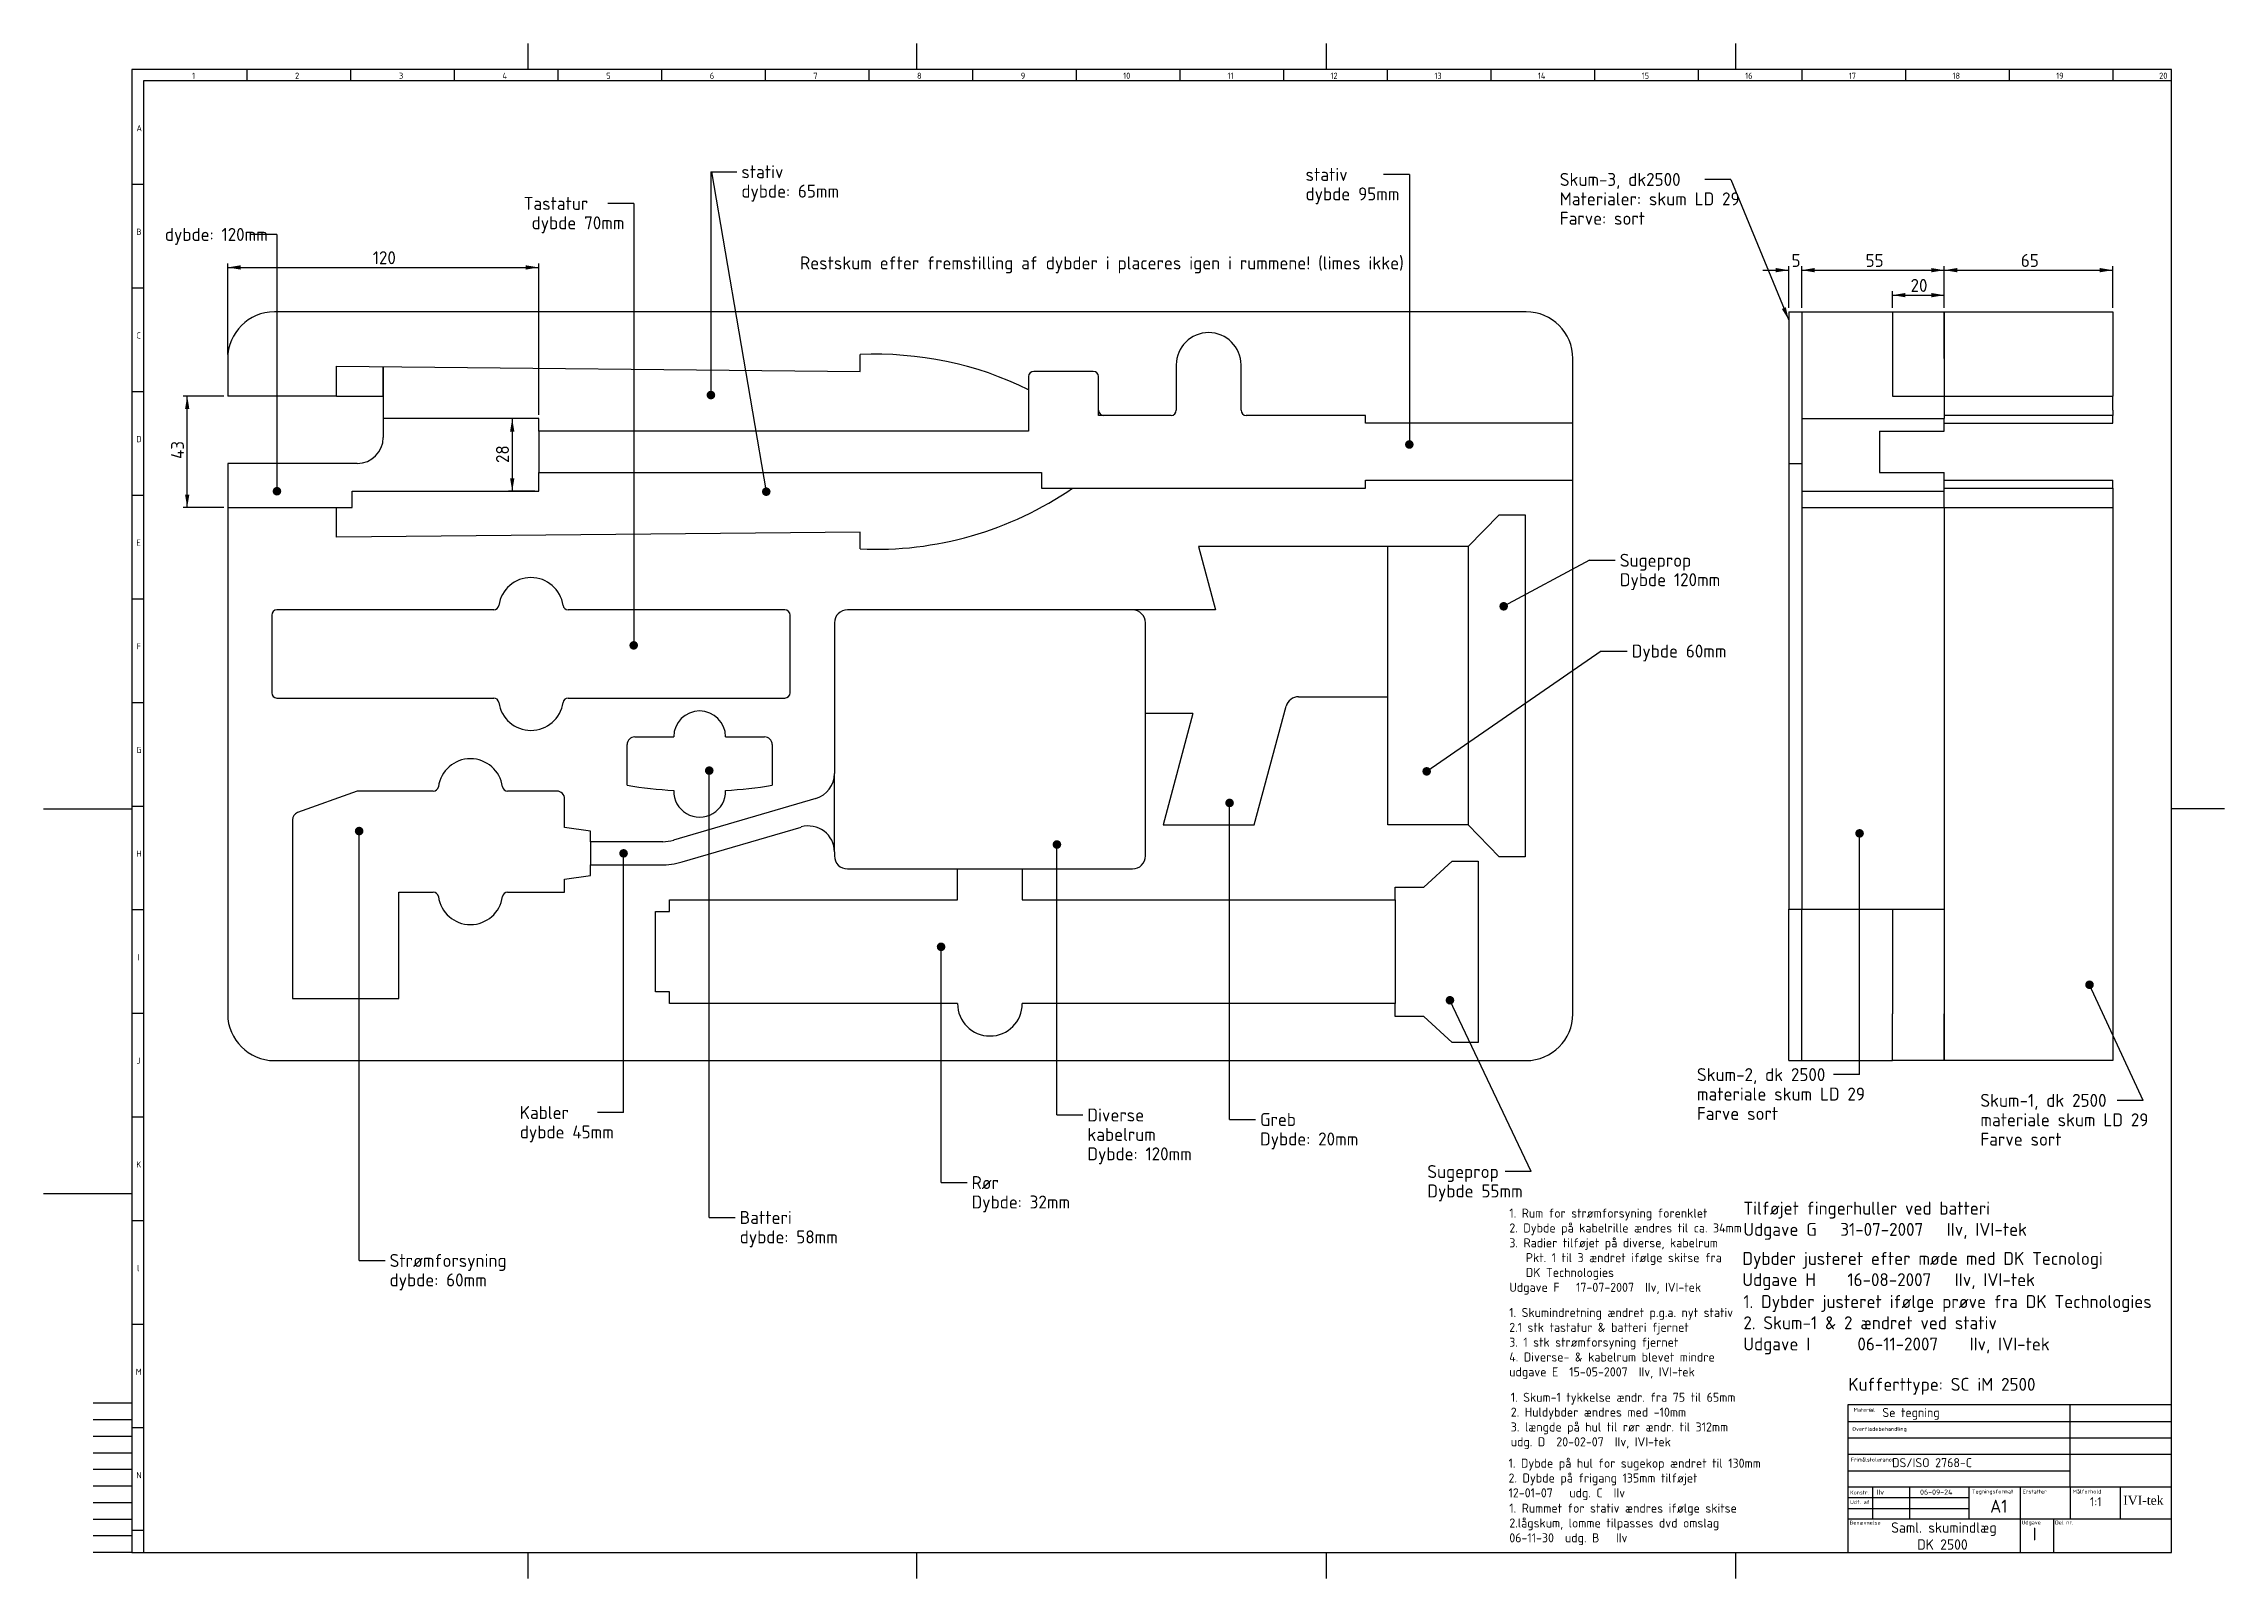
# Model space of a CAD drawing. Header units: inches. Extents: x 0 to 842, y 0 to 593.
import ezdxf
from ezdxf.enums import TextEntityAlignment as Align

# ---------------------------------------------------------------- set-up
doc = ezdxf.new("R2010")
doc.units = ezdxf.units.IN
for name, color, linetype in [('$DDT_AUDIT_GENERATED_(186)', 7, 'Continuous'), ('$DDT_AUDIT_GENERATED_(197)', 7, 'Continuous'), ('$DDT_AUDIT_GENERATED_(1D7)', 7, 'Continuous'), ('$DDT_AUDIT_GENERATED_(ED)', 7, 'Continuous'), ('Default', 7, 'Continuous'), ('DOGSV_0', 7, 'Continuous'), ('SKUM-3._DK2500--', 7, 'Continuous')]:
    doc.layers.add(name, color=color, linetype=linetype)
doc.styles.add('SEACAD_seans_ttfB', font='seans.ttf', dxfattribs={"height": 0.2})
doc.styles.add('SEACAD_seiso_ttf', font='seiso.ttf', dxfattribs={"height": 5})
doc.styles.add('SEACAD_seiso_ttfB', font='seiso.ttf', dxfattribs={"height": 0.2})
doc.styles.add('SEACAD_times_ttfBI', font='times.ttf', dxfattribs={"height": 0.2})
doc.dimstyles.new('ISO', dxfattribs={"dimtxt": 5, "dimasz": 5, "dimexe": 1.5, "dimexo": 1.5, "dimgap": 1.5, "dimtad": 1, "dimtxsty": 'SEACAD_seiso_ttf', "dimblk1": '_SE_FILLED', "dimblk2": '_SE_FILLED', "dimsah": 1, "dimcen": 0, "dimclrd": 7, "dimclre": 7, "dimclrt": 7, "dimadec": 1, "dimazin": 0, "dimtfac": 1, "dimtofl": 0, "dimtmove": 0, "dimatfit": 3, "dimfxl": 1, "dimtolj": 1, "dimarcsym": 0})

msp = doc.modelspace()

# ---------------------------------------------------------------- texts
at = {"layer": 'Default', "color": 7, "linetype": 'Continuous', "ltscale": 25.4}
for s, height, style, p in [('1', 2.4, 'SEACAD_seiso_ttfB', (57.454, 581.49)), ('2', 2.4, 'SEACAD_seiso_ttfB', (97.208, 581.49)), ('3', 2.4, 'SEACAD_seiso_ttfB', (137.318, 581.49)), ('4', 2.4, 'SEACAD_seiso_ttfB', (177.236, 581.49)), ('5', 2.4, 'SEACAD_seiso_ttfB', (217.29, 581.49)), ('6', 2.4, 'SEACAD_seiso_ttfB', (257.236, 581.49)), ('7', 2.4, 'SEACAD_seiso_ttfB', (297.181, 581.49)), ('8', 2.4, 'SEACAD_seiso_ttfB', (337.208, 581.49)), ('9', 2.4, 'SEACAD_seiso_ttfB', (377.236, 581.49)), ('10', 2.4, 'SEACAD_seiso_ttfB', (416.745, 581.49)), ('11', 2.4, 'SEACAD_seiso_ttfB', (456.963, 581.49)), ('12', 2.4, 'SEACAD_seiso_ttfB', (496.718, 581.49)), ('13', 2.4, 'SEACAD_seiso_ttfB', (536.827, 581.49)), ('14', 2.4, 'SEACAD_seiso_ttfB', (576.745, 581.49)), ('15', 2.4, 'SEACAD_seiso_ttfB', (616.799, 581.49)), ('16', 2.4, 'SEACAD_seiso_ttfB', (656.745, 581.49)), ('17', 2.4, 'SEACAD_seiso_ttfB', (696.69, 581.49)), ('18', 2.4, 'SEACAD_seiso_ttfB', (736.718, 581.49)), ('19', 2.4, 'SEACAD_seiso_ttfB', (776.745, 581.49)), ('20', 2.4, 'SEACAD_seiso_ttfB', (816.499, 581.49)), ('A', 2.4, 'SEACAD_seiso_ttfB', (36.027, 561.278)), ('B', 2.4, 'SEACAD_seiso_ttfB', (36, 521.278)), ('Restskum efter fremstilling af dybder i placeres igen i rummene! (limes ikke)', 5, 'SEACAD_seiso_ttfB', (292.056, 510.563)), ('C', 2.4, 'SEACAD_seiso_ttfB', (36.054, 481.278)), ('D', 2.4, 'SEACAD_seiso_ttfB', (35.972, 441.278)), ('E', 2.4, 'SEACAD_seiso_ttfB', (36.027, 401.278)), ('F', 2.4, 'SEACAD_seiso_ttfB', (36.054, 361.278)), ('G', 2.4, 'SEACAD_seiso_ttfB', (35.972, 321.278)), ('H', 2.4, 'SEACAD_seiso_ttfB', (35.945, 281.278)), ('I', 2.4, 'SEACAD_seiso_ttfB', (36.327, 241.278)), ('J', 2.4, 'SEACAD_seiso_ttfB', (36.081, 201.278)), ('K', 2.4, 'SEACAD_seiso_ttfB', (35.945, 161.278)), ('1. Rum for strømforsyning forenklet', 3.5, 'SEACAD_seiso_ttfB', (565.747, 143.06)), ('Tilføjet fingerhuller ved batteri', 5, 'SEACAD_seiso_ttfB', (656.059, 145.715)), ('2. Dybde på kabelrille ændres til ca. 34mm', 3.5, 'SEACAD_seiso_ttfB', (565.747, 137.333)), ('Udgave G   31-07-2007   IIv, IVI-tek', 5, 'SEACAD_seiso_ttfB', (656.059, 137.533)), ('3. Radier tilføjet på diverse, kabelrum', 3.5, 'SEACAD_seiso_ttfB', (565.747, 131.606)), ('Dybder justeret efter møde med DK Tecnologi', 5, 'SEACAD_seiso_ttfB', (655.679, 126.317)), ('l', 2.4, 'SEACAD_seiso_ttfB', (36.272, 121.278)), ('   Pkt. 1 til 3 ændret ifølge skitse fra ', 3.5, 'SEACAD_seiso_ttfB', (565.747, 125.879)), ('   DK Technologies', 3.5, 'SEACAD_seiso_ttfB', (565.747, 120.151)), ('Udgave H    16-08-2007   IIv, IVI-tek', 5, 'SEACAD_seiso_ttfB', (655.679, 118.135)), ('Udgave F   17-07-2007  IIv, IVI-tek', 3.5, 'SEACAD_seiso_ttfB', (565.747, 114.424)), ('1. Dybder justeret ifølge prøve fra DK Technologies', 5, 'SEACAD_seiso_ttfB', (656.052, 109.669)), ('1. Skumindretning ændret p.g.a. nyt stativ', 3.5, 'SEACAD_seiso_ttfB', (565.7, 104.7)), ('2. Skum-1 & 2 ændret ved stativ', 5, 'SEACAD_seiso_ttfB', (656.052, 101.487)), ('2.1 stk tastatur & batteri fjernet', 3.5, 'SEACAD_seiso_ttfB', (565.7, 98.973)), ('3. 1 stk strømforsyning fjernet', 3.5, 'SEACAD_seiso_ttfB', (565.7, 93.246)), ('Udgave I      06-11-2007    IIv, IVI-tek', 5, 'SEACAD_seiso_ttfB', (656.052, 93.305)), ('4. Diverse- & kabelrum blevet mindre', 3.5, 'SEACAD_seiso_ttfB', (565.7, 87.518)), ('M', 2.4, 'SEACAD_seiso_ttfB', (35.781, 81.278)), ('udgave E  15-05-2007  IIv, IVI-tek ', 3.5, 'SEACAD_seiso_ttfB', (565.7, 81.791)), ('Kufferttype: SC iM 2500', 5, 'SEACAD_seiso_ttfB', (696.541, 77.725)), ('1. Skum-1 tykkelse ændr. fra 75 til 65mm', 3.5, 'SEACAD_seiso_ttfB', (566.302, 71.976)), ('2. Huldybder ændres med -10mm', 3.5, 'SEACAD_seiso_ttfB', (566.302, 66.249)), ('3. længde på hul til rør ændr. til 312mm', 3.5, 'SEACAD_seiso_ttfB', (566.302, 60.521)), ('Material', 1.5, 'SEACAD_seiso_ttfB', (698.599, 66.137)), ('e', 1.5, 'SEACAD_seans_ttfB', (704.565, 66.137)), ('Se tegning', 3.5, 'SEACAD_seiso_ttfB', (709.678, 66.099)), ('udg. D  20-02-07  IIv, IVI-tek', 3.5, 'SEACAD_seiso_ttfB', (566.302, 54.794)), ('Overfladebehandling', 1.5, 'SEACAD_seiso_ttfB', (698.069, 58.765)), ('1. Dybde på hul for sugekop ændret til 130mm', 3.5, 'SEACAD_seiso_ttfB', (565.442, 46.547)), ('Frimålstolerance', 1.5, 'SEACAD_seiso_ttfB', (697.591, 46.925)), ('DS/ISO 2768-C', 3.5, 'SEACAD_seiso_ttfB', (713.421, 46.741)), ('N', 2.4, 'SEACAD_seiso_ttfB', (35.972, 41.371)), ('12-01-07   udg. C  IIv', 3.5, 'SEACAD_seiso_ttfB', (565.442, 35.093)), ('2. Dybde på frigang 135mm tilføjet', 3.5, 'SEACAD_seiso_ttfB', (565.442, 40.82)), ('Konstr.', 1.5, 'SEACAD_seiso_ttfB', (697.212, 34.231)), ('IIv', 2, 'SEACAD_seiso_ttfB', (707.404, 34.633)), ('06-09-24', 2, 'SEACAD_seiso_ttfB', (724.213, 34.633)), ('Tegningsformat', 1.5, 'SEACAD_seiso_ttfB', (744.3, 34.588)), ('Erstatter', 1.5, 'SEACAD_seiso_ttfB', (763.855, 34.588)), ('Målforhold', 1.5, 'SEACAD_seiso_ttfB', (783.125, 34.588)), ('1. Rummet for stativ ændres ifølge skitse', 3.5, 'SEACAD_seiso_ttfB', (565.738, 29.188)), ('Udf. af', 1.5, 'SEACAD_seiso_ttfB', (697.212, 30.52)), ('A1', 5, 'SEACAD_seiso_ttfB', (751.264, 30.708)), ('1:1', 3.5, 'SEACAD_seiso_ttfB', (789.81, 31.67)), ('IVI-tek', 3.5, 'SEACAD_times_ttfBI', (802.619, 32.241)), ('2.lågskum, lomme tilpasses dvd omslag', 3.5, 'SEACAD_seiso_ttfB', (565.738, 23.461)), ('06-11-30  udg. B   IIv', 3.5, 'SEACAD_seiso_ttfB', (565.738, 17.734)), ('Benævnelse', 1.5, 'SEACAD_seiso_ttfB', (697.049, 22.598)), ('Saml. skumindlæg', 4, 'SEACAD_seiso_ttfB', (713.061, 21.946)), ('Udgave', 1.5, 'SEACAD_seiso_ttfB', (763.419, 22.67)), ('I', 5, 'SEACAD_seiso_ttfB', (767.633, 19.973)), ('Del nr.', 1.5, 'SEACAD_seiso_ttfB', (776.297, 22.646)), (' DK 2500', 4, 'SEACAD_seiso_ttfB', (720.697, 15.401))]:
    msp.add_text(s, height=height, dxfattribs=dict(at, style=style)).set_placement(p, align=Align.TOP_LEFT)

# ---------------------------------------------------------------- blocks, each defined once
blk = doc.blocks.new('SEANNOT_GROUP')
at = {"layer": 'Default', "linetype": 'Continuous', "ltscale": 25.4}
h = blk.add_hatch(color=7, dxfattribs=at)
edge = h.paths.add_edge_path()
edge.add_ellipse((789.61, 229.45), major_axis=(1.67, 0), ratio=1, start_angle=0, end_angle=360)
at = {"layer": 'Default', "color": 7, "linetype": 'Continuous', "ltscale": 25.4}
blk.add_line((810.26, 184.83), (800.26, 184.83), dxfattribs=at)
blk.add_lwpolyline([(810.26, 184.83), (789.61, 229.45)], dxfattribs=at)
at = {"layer": 'Default', "color": 7, "linetype": 'Continuous', "ltscale": 25.4, "style": 'SEACAD_seiso_ttfB'}
for s, p in [('Skum-1, dk 2500', (747.49, 187.33)), ('materiale skum LD 29', (747.49, 179.83)), ('Farve sort', (747.49, 172.33))]:
    blk.add_text(s, height=5, dxfattribs=at).set_placement(p, align=Align.TOP_LEFT)
blk = doc.blocks.new('SEANNOT_GROUP1')
at = {"layer": 'Default', "linetype": 'Continuous', "ltscale": 25.4}
h = blk.add_hatch(color=7, dxfattribs=at)
edge = h.paths.add_edge_path()
edge.add_ellipse((700.89, 287.89), major_axis=(1.67, 0), ratio=1, start_angle=0, end_angle=360)
at = {"layer": 'Default', "color": 7, "linetype": 'Continuous', "ltscale": 25.4}
blk.add_line((700.89, 194.78), (690.89, 194.78), dxfattribs=at)
blk.add_lwpolyline([(700.89, 194.78), (700.89, 287.89)], dxfattribs=at)
at = {"layer": 'Default', "color": 7, "linetype": 'Continuous', "ltscale": 25.4, "style": 'SEACAD_seiso_ttfB'}
for s, p in [('Skum-2, dk 2500', (638.12, 197.28)), ('materiale skum LD 29', (638.12, 189.78)), ('Farve sort', (638.12, 182.28))]:
    blk.add_text(s, height=5, dxfattribs=at).set_placement(p, align=Align.TOP_LEFT)
blk = doc.blocks.new('SEANNOT_GROUP2')
at = {"layer": 'Default', "linetype": 'Continuous', "ltscale": 25.4}
h = blk.add_hatch(color=7, dxfattribs=at)
edge = h.paths.add_edge_path()
edge.add_ellipse((527.17, 437.98), major_axis=(1.67, 0), ratio=1, start_angle=0, end_angle=360)
at = {"layer": 'Default', "color": 7, "linetype": 'Continuous', "ltscale": 25.4}
blk.add_line((527.17, 542.21), (517.17, 542.21), dxfattribs=at)
blk.add_lwpolyline([(527.17, 542.21), (527.17, 437.98)], dxfattribs=at)
at = {"layer": 'Default', "color": 7, "linetype": 'Continuous', "ltscale": 25.4, "style": 'SEACAD_seiso_ttfB'}
for s, p in [('stativ', (487.12, 544.71)), ('dybde 95mm', (487.12, 537.21))]:
    blk.add_text(s, height=5, dxfattribs=at).set_placement(p, align=Align.TOP_LEFT)
blk = doc.blocks.new('SEANNOT_GROUP3')
at = {"layer": 'Default', "linetype": 'Continuous', "ltscale": 25.4}
h = blk.add_hatch(color=7, dxfattribs=at)
edge = h.paths.add_edge_path()
edge.add_ellipse((227.88, 360.45), major_axis=(1.67, 0), ratio=1, start_angle=0, end_angle=360)
at = {"layer": 'Default', "color": 7, "linetype": 'Continuous', "ltscale": 25.4}
blk.add_line((227.88, 531.04), (217.88, 531.04), dxfattribs=at)
blk.add_lwpolyline([(227.88, 531.04), (227.88, 360.45)], dxfattribs=at)
at = {"layer": 'Default', "color": 7, "linetype": 'Continuous', "ltscale": 25.4, "style": 'SEACAD_seiso_ttfB'}
for s, p in [('Tastatur', (185.45, 533.54)), (' dybde 70mm', (185.45, 526.04))]:
    blk.add_text(s, height=5, dxfattribs=at).set_placement(p, align=Align.TOP_LEFT)
blk = doc.blocks.new('SEANNOT_GROUP4')
at = {"layer": 'Default', "linetype": 'Continuous', "ltscale": 25.4}
h = blk.add_hatch(color=7, dxfattribs=at)
edge = h.paths.add_edge_path()
edge.add_ellipse((257.03, 312.11), major_axis=(1.67, 0), ratio=1, start_angle=0, end_angle=360)
at = {"layer": 'Default', "color": 7, "linetype": 'Continuous', "ltscale": 25.4}
blk.add_line((257.03, 139.63), (267.03, 139.63), dxfattribs=at)
blk.add_lwpolyline([(257.03, 139.63), (257.03, 312.11)], dxfattribs=at)
at = {"layer": 'Default', "color": 7, "linetype": 'Continuous', "ltscale": 25.4, "style": 'SEACAD_seiso_ttfB'}
for s, p in [('dybde: 58mm', (268.78, 134.63)), ('Batteri ', (268.78, 142.13))]:
    blk.add_text(s, height=5, dxfattribs=at).set_placement(p, align=Align.TOP_LEFT)
blk = doc.blocks.new('SEANNOT_GROUP5')
at = {"layer": 'Default', "linetype": 'Continuous', "ltscale": 25.4}
h = blk.add_hatch(color=7, dxfattribs=at)
edge = h.paths.add_edge_path()
edge.add_ellipse((121.94, 288.77), major_axis=(1.67, 0), ratio=1, start_angle=0, end_angle=360)
at = {"layer": 'Default', "color": 7, "linetype": 'Continuous', "ltscale": 25.4}
blk.add_line((121.94, 123.03), (131.94, 123.03), dxfattribs=at)
blk.add_lwpolyline([(121.94, 123.03), (121.94, 288.77)], dxfattribs=at)
at = {"layer": 'Default', "color": 7, "linetype": 'Continuous', "ltscale": 25.4, "style": 'SEACAD_seiso_ttfB'}
for s, p in [('Strømforsyning', (133.69, 125.53)), ('dybde: 60mm', (133.69, 118.03))]:
    blk.add_text(s, height=5, dxfattribs=at).set_placement(p, align=Align.TOP_LEFT)
blk = doc.blocks.new('SEANNOT_GROUP6')
at = {"layer": 'Default', "linetype": 'Continuous', "ltscale": 25.4}
h = blk.add_hatch(color=7, dxfattribs=at)
edge = h.paths.add_edge_path()
edge.add_ellipse((346.49, 244.1), major_axis=(1.67, 0), ratio=1, start_angle=0, end_angle=360)
at = {"layer": 'Default', "color": 7, "linetype": 'Continuous', "ltscale": 25.4}
blk.add_line((346.49, 153.1), (356.49, 153.1), dxfattribs=at)
blk.add_lwpolyline([(346.49, 153.1), (346.49, 244.1)], dxfattribs=at)
at = {"layer": 'Default', "color": 7, "linetype": 'Continuous', "ltscale": 25.4, "style": 'SEACAD_seiso_ttfB'}
for s, p in [('Rør', (358.24, 155.6)), ('Dybde: 32mm', (358.24, 148.1))]:
    blk.add_text(s, height=5, dxfattribs=at).set_placement(p, align=Align.TOP_LEFT)
blk = doc.blocks.new('SEANNOT_GROUP7')
at = {"layer": 'Default', "linetype": 'Continuous', "ltscale": 25.4}
h = blk.add_hatch(color=7, dxfattribs=at)
edge = h.paths.add_edge_path()
edge.add_ellipse((391.18, 283.58), major_axis=(1.67, 0), ratio=1, start_angle=0, end_angle=360)
at = {"layer": 'Default', "color": 7, "linetype": 'Continuous', "ltscale": 25.4}
blk.add_line((391.18, 179.19), (401.18, 179.19), dxfattribs=at)
blk.add_lwpolyline([(391.18, 179.19), (391.18, 283.58)], dxfattribs=at)
at = {"layer": 'Default', "color": 7, "linetype": 'Continuous', "ltscale": 25.4, "style": 'SEACAD_seiso_ttfB'}
for s, p in [('Diverse', (402.93, 181.69)), ('kabelrum', (402.93, 174.19)), ('Dybde: 120mm', (402.93, 166.69))]:
    blk.add_text(s, height=5, dxfattribs=at).set_placement(p, align=Align.TOP_LEFT)
blk = doc.blocks.new('SEANNOT_GROUP8')
at = {"layer": 'Default', "linetype": 'Continuous', "ltscale": 25.4}
h = blk.add_hatch(color=7, dxfattribs=at)
edge = h.paths.add_edge_path()
edge.add_ellipse((457.8, 299.63), major_axis=(1.67, 0), ratio=1, start_angle=0, end_angle=360)
at = {"layer": 'Default', "color": 7, "linetype": 'Continuous', "ltscale": 25.4}
blk.add_line((457.8, 177.44), (467.8, 177.44), dxfattribs=at)
blk.add_lwpolyline([(457.8, 177.44), (457.8, 299.63)], dxfattribs=at)
at = {"layer": 'Default', "color": 7, "linetype": 'Continuous', "ltscale": 25.4, "style": 'SEACAD_seiso_ttfB'}
for s, p in [('Greb', (469.55, 179.94)), ('Dybde: 20mm', (469.55, 172.44))]:
    blk.add_text(s, height=5, dxfattribs=at).set_placement(p, align=Align.TOP_LEFT)
blk = doc.blocks.new('SEANNOT_GROUP9')
at = {"layer": 'Default', "linetype": 'Continuous', "ltscale": 25.4}
h = blk.add_hatch(color=7, dxfattribs=at)
edge = h.paths.add_edge_path()
edge.add_ellipse((542.84, 223.47), major_axis=(1.67, 0), ratio=1, start_angle=0, end_angle=360)
at = {"layer": 'Default', "color": 7, "linetype": 'Continuous', "ltscale": 25.4}
blk.add_line((574.14, 157.36), (564.14, 157.36), dxfattribs=at)
blk.add_lwpolyline([(574.14, 157.36), (542.84, 223.47)], dxfattribs=at)
at = {"layer": 'Default', "color": 7, "linetype": 'Continuous', "ltscale": 25.4, "style": 'SEACAD_seiso_ttfB'}
for s, p in [('Sugeprop', (534.1, 159.86)), ('Dybde 55mm', (534.1, 152.36))]:
    blk.add_text(s, height=5, dxfattribs=at).set_placement(p, align=Align.TOP_LEFT)
blk = doc.blocks.new('SEANNOT_GROUP10')
at = {"layer": 'Default', "linetype": 'Continuous', "ltscale": 25.4}
h = blk.add_hatch(color=7, dxfattribs=at)
edge = h.paths.add_edge_path()
edge.add_ellipse((563.56, 375.53), major_axis=(1.67, 0), ratio=1, start_angle=0, end_angle=360)
at = {"layer": 'Default', "color": 7, "linetype": 'Continuous', "ltscale": 25.4}
blk.add_line((596.63, 393.29), (606.63, 393.29), dxfattribs=at)
blk.add_lwpolyline([(596.63, 393.29), (563.56, 375.53)], dxfattribs=at)
at = {"layer": 'Default', "color": 7, "linetype": 'Continuous', "ltscale": 25.4, "style": 'SEACAD_seiso_ttfB'}
for s, p in [('Sugeprop', (608.38, 395.79)), ('Dybde 120mm', (608.38, 388.29))]:
    blk.add_text(s, height=5, dxfattribs=at).set_placement(p, align=Align.TOP_LEFT)
blk = doc.blocks.new('SEANNOT_GROUP11')
at = {"layer": 'Default', "linetype": 'Continuous', "ltscale": 25.4}
h = blk.add_hatch(color=7, dxfattribs=at)
edge = h.paths.add_edge_path()
edge.add_ellipse((533.85, 311.82), major_axis=(1.67, 0), ratio=1, start_angle=0, end_angle=360)
at = {"layer": 'Default', "color": 7, "linetype": 'Continuous', "ltscale": 25.4}
blk.add_line((601.23, 358.25), (611.23, 358.25), dxfattribs=at)
blk.add_lwpolyline([(601.23, 358.25), (533.85, 311.82)], dxfattribs=at)
at = {"layer": 'Default', "color": 7, "linetype": 'Continuous', "ltscale": 25.4, "style": 'SEACAD_seiso_ttfB'}
blk.add_text('Dybde 60mm', height=5, dxfattribs=at).set_placement((612.98, 360.75), align=Align.TOP_LEFT)
blk = doc.blocks.new('SEANNOT_GROUP12')
at = {"layer": 'Default', "linetype": 'Continuous', "ltscale": 25.4}
h = blk.add_hatch(color=7, dxfattribs=at)
edge = h.paths.add_edge_path()
edge.add_ellipse((257.67, 457.05), major_axis=(1.67, 0), ratio=1, start_angle=0, end_angle=360)
at = {"layer": 'Default', "color": 7, "linetype": 'Continuous', "ltscale": 25.4}
blk.add_line((257.67, 543.26), (267.67, 543.26), dxfattribs=at)
blk.add_lwpolyline([(257.67, 543.26), (257.67, 457.05)], dxfattribs=at)
at = {"layer": 'Default', "color": 7, "linetype": 'Continuous', "ltscale": 25.4, "style": 'SEACAD_seiso_ttfB'}
for s, p in [('stativ', (269.42, 545.76)), ('dybde: 65mm', (269.42, 538.26))]:
    blk.add_text(s, height=5, dxfattribs=at).set_placement(p, align=Align.TOP_LEFT)
blk = doc.blocks.new('SEANNOT_GROUP13')
at = {"layer": 'Default', "linetype": 'Continuous', "ltscale": 25.4}
h = blk.add_hatch(color=7, dxfattribs=at)
edge = h.paths.add_edge_path()
edge.add_ellipse((279.03, 419.77), major_axis=(1.67, 0), ratio=1, start_angle=0, end_angle=360)
at = {"layer": 'Default', "color": 7, "linetype": 'Continuous', "ltscale": 25.4}
blk.add_lwpolyline([(257.93, 543.26), (279.03, 419.77)], dxfattribs=at)
blk = doc.blocks.new('SEANNOT_GROUP14')
at = {"layer": 'Default', "linetype": 'Continuous', "ltscale": 25.4}
h = blk.add_hatch(color=7, dxfattribs=at)
edge = h.paths.add_edge_path()
edge.add_ellipse((223.97, 280.17), major_axis=(1.67, 0), ratio=1, start_angle=0, end_angle=360)
at = {"layer": 'Default', "color": 7, "linetype": 'Continuous', "ltscale": 25.4}
blk.add_line((223.97, 180.14), (213.97, 180.14), dxfattribs=at)
blk.add_lwpolyline([(223.97, 180.14), (223.97, 280.17)], dxfattribs=at)
at = {"layer": 'Default', "color": 7, "linetype": 'Continuous', "ltscale": 25.4, "style": 'SEACAD_seiso_ttfB'}
for s, p in [('Kabler', (183.92, 182.64)), ('dybde 45mm', (183.92, 175.14))]:
    blk.add_text(s, height=5, dxfattribs=at).set_placement(p, align=Align.TOP_LEFT)
blk = doc.blocks.new('SEANNOT_GROUP15')
at = {"layer": 'Default', "linetype": 'Continuous', "ltscale": 25.4}
blk.add_hatch(color=7, dxfattribs=at).paths.add_polyline_path([(670.89, 490.3), (673.57, 486), (672.43, 490.94)])
at = {"layer": 'Default', "color": 7, "linetype": 'Continuous', "ltscale": 25.4}
blk.add_line((651.15, 540.28), (641.15, 540.28), dxfattribs=at)
blk.add_lwpolyline([(651.15, 540.28), (673.57, 486)], dxfattribs=at)
at = {"layer": 'Default', "color": 7, "linetype": 'Continuous', "lineweight": 20, "ltscale": 25.4, "const_width": 0.00025}
blk.add_lwpolyline([(670.89, 490.3), (673.57, 486), (672.43, 490.94), (670.89, 490.3)], close=True, dxfattribs=at)
at = {"layer": 'Default', "color": 7, "linetype": 'Continuous', "ltscale": 25.4, "style": 'SEACAD_seiso_ttfB'}
for s, p in [('Skum-3, dk2500', (585.2, 542.78)), ('Materialer: skum LD 29', (585.2, 535.28)), ('Farve: sort', (585.2, 527.78))]:
    blk.add_text(s, height=5, dxfattribs=at).set_placement(p, align=Align.TOP_LEFT)
blk = doc.blocks.new('SEANNOT_GROUP16')
at = {"layer": 'Default', "linetype": 'Continuous', "ltscale": 25.4}
h = blk.add_hatch(color=7, dxfattribs=at)
edge = h.paths.add_edge_path()
edge.add_ellipse((90.23, 419.95), major_axis=(1.67, 0), ratio=1, start_angle=0, end_angle=360)
at = {"layer": 'Default', "color": 7, "linetype": 'Continuous', "ltscale": 25.4}
blk.add_line((90.23, 519.05), (80.23, 519.05), dxfattribs=at)
blk.add_lwpolyline([(90.23, 519.05), (90.23, 419.95)], dxfattribs=at)
at = {"layer": 'Default', "color": 7, "linetype": 'Continuous', "ltscale": 25.4, "style": 'SEACAD_seiso_ttfB'}
blk.add_text('dybde: 120mm', height=5, dxfattribs=at).set_placement((47, 521.55), align=Align.TOP_LEFT)
blk = doc.blocks.new('SE')
at = {"layer": '$DDT_AUDIT_GENERATED_(186)', "color": 7, "linetype": 'Continuous', "ltscale": 25.4}
for p, q in [((131.23, 468), (131.23, 447.95)), ((380.23, 459.14), (380.23, 443.18)), ((191.23, 447.95), (131.23, 447.95)), ((191.23, 443.18), (191.23, 447.95)), ((407.23, 449.18), (407.23, 451.18)), ((409.23, 449.18), (407.23, 449.18)), ((590.23, 424.18), (590.23, 446.18)), ((191.23, 443.18), (191.23, 427.18)), ((380.23, 443.18), (191.23, 443.18)), ((191.23, 419.95), (191.23, 427.18)), ((191.23, 427.18), (385.23, 427.18)), ((385.23, 427.18), (385.23, 421.18)), ((385.23, 421.18), (397.23, 421.18)), ((113.23, 413.68), (119.23, 413.68)), ((119.23, 413.68), (119.23, 419.95)), ((119.23, 419.95), (191.23, 419.95))]:
    blk.add_line(p, q, dxfattribs=at)
at = {"layer": '$DDT_AUDIT_GENERATED_(197)', "color": 7, "linetype": 'Continuous', "ltscale": 25.4}
for p, q in [((131.23, 456.68), (131.23, 468)), ((113.23, 456.68), (131.23, 456.68))]:
    blk.add_line(p, q, dxfattribs=at)
at = {"layer": '$DDT_AUDIT_GENERATED_(ED)', "color": 7, "linetype": 'Continuous', "ltscale": 25.4}
for p, q in [((572.23, 489.18), (89.23, 489.18)), ((315.23, 466.18), (315.23, 472.68)), ((71.23, 471.18), (71.23, 456.68)), ((113.23, 456.68), (113.23, 468.18)), ((113.23, 468.18), (315.23, 466.18)), ((380.23, 464.18), (380.23, 459.14)), ((405.23, 466.18), (382.23, 466.18)), ((407.23, 451.18), (407.23, 464.18)), ((437.23, 468.68), (437.23, 451.18)), ((462.23, 451.18), (462.23, 468.68)), ((590.23, 446.18), (590.23, 471.18)), ((113.23, 456.68), (71.23, 456.68)), ((435.23, 449.18), (409.23, 449.18)), ((510.23, 449.18), (464.23, 449.18)), ((510.23, 446.18), (510.23, 449.18)), ((590.23, 446.18), (510.23, 446.18)), ((397.23, 421.18), (510.23, 421.18)), ((510.23, 421.18), (510.23, 424.18)), ((510.23, 424.18), (590.23, 424.18)), ((590.23, 218.18), (590.23, 424.18)), ((71.23, 413.68), (71.23, 218.18)), ((71.23, 413.68), (113.23, 413.68)), ((113.23, 402.18), (113.23, 413.68)), ((315.23, 404.18), (113.23, 402.18)), ((315.23, 397.68), (315.23, 404.18)), ((549.85, 398.63), (561.85, 410.88)), ((561.85, 410.88), (571.85, 410.88)), ((571.85, 410.88), (571.85, 278.88)), ((549.85, 398.63), (445.85, 398.63)), ((445.85, 398.63), (452.41, 374.13)), ((518.85, 340.63), (518.85, 398.63)), ((549.85, 398.63), (549.85, 291.13)), ((88.23, 372.13), (88.23, 342.13)), ((173.87, 374.13), (90.23, 374.13)), ((286.23, 374.13), (202.59, 374.13)), ((288.23, 342.13), (288.23, 372.13)), ((452.41, 374.13), (310.33, 374.13)), ((305.33, 369.13), (305.33, 310.97)), ((425.33, 334.13), (425.33, 369.13)), ((90.23, 340.13), (173.87, 340.13)), ((202.59, 340.13), (286.23, 340.13)), ((467.32, 291.13), (479.59, 336.93)), ((484.42, 340.63), (518.85, 340.63)), ((518.85, 291.13), (518.85, 340.63)), ((443.65, 334.13), (425.33, 334.13)), ((425.33, 279.18), (425.33, 334.13)), ((443.65, 334.13), (432.12, 291.13)), ((225.33, 306.43), (225.33, 322.13)), ((228.33, 325.13), (243.33, 325.13)), ((263.33, 325.13), (278.33, 325.13)), ((281.33, 322.13), (281.33, 306.43)), ((121.23, 304.18), (98.22, 295.89)), ((150.52, 304.18), (121.23, 304.18)), ((198.23, 304.18), (179.24, 304.18)), ((305.33, 280.75), (305.33, 310.97)), ((201.23, 290.18), (201.23, 301.18)), ((298.15, 301.37), (243.3, 285.28)), ((96.23, 293.07), (96.23, 224.18)), ((211.23, 288.68), (201.23, 290.18)), ((211.23, 284.68), (211.23, 288.68)), ((246.52, 276.85), (292.52, 290.34)), ((432.12, 291.13), (467.32, 291.13)), ((549.85, 291.13), (518.85, 291.13)), ((561.85, 278.88), (549.85, 291.13)), ((239.08, 284.68), (211.23, 284.68)), ((211.23, 284.68), (211.23, 275.68)), ((305.33, 280.75), (305.33, 279.18)), ((571.85, 278.88), (561.85, 278.88)), ((201.23, 270.18), (211.23, 271.68)), ((201.23, 265.18), (201.23, 270.18)), ((211.23, 271.68), (211.23, 275.68)), ((211.23, 275.68), (238.36, 275.68)), ((310.33, 274.18), (352.83, 274.18)), ((352.83, 262.18), (352.83, 274.18)), ((352.83, 274.18), (377.83, 274.18)), ((377.83, 274.18), (420.33, 274.18)), ((377.83, 274.18), (377.83, 262.18)), ((532.73, 267.18), (543.73, 277.18)), ((543.73, 277.18), (553.73, 277.18)), ((553.73, 277.18), (553.73, 207.18)), ((137.23, 265.18), (150.52, 265.18)), ((137.23, 224.18), (137.23, 265.18)), ((179.24, 265.18), (201.23, 265.18)), ((241.73, 257.68), (241.73, 262.18)), ((241.73, 262.18), (352.83, 262.18)), ((377.83, 262.18), (521.73, 262.18)), ((521.73, 262.18), (521.73, 267.18)), ((521.73, 267.18), (532.73, 267.18)), ((521.73, 262.18), (521.73, 222.18)), ((236.23, 226.68), (236.23, 257.68)), ((236.23, 257.68), (241.73, 257.68)), ((96.23, 224.18), (137.23, 224.18)), ((241.73, 226.68), (236.23, 226.68)), ((241.73, 222.18), (241.73, 226.68)), ((352.83, 222.18), (241.73, 222.18)), ((521.73, 222.18), (377.83, 222.18)), ((521.73, 217.18), (521.73, 222.18)), ((532.73, 217.18), (521.73, 217.18)), ((543.73, 207.18), (532.73, 217.18)), ((553.73, 207.18), (543.73, 207.18)), ((89.23, 200.18), (572.23, 200.18))]:
    blk.add_line(p, q, dxfattribs=at)
for centre, radius, start, end in [((89.23, 471.18), 18, 90, 180), ((572.23, 471.18), 18, 0, 90), ((449.73, 468.68), 12.5, 0, 180), ((321.32, 339.1), 133.72, 63.85847, 92.60868), ((382.23, 464.18), 2, 90, 180), ((405.23, 464.18), 2, 0, 90), ((409.23, 451.18), 2, 180, 270), ((435.23, 451.18), 2, 270, 360), ((464.23, 451.18), 2, 180, 270), ((321.32, 531.25), 133.72, 267.39132, 304.59173), ((188.23, 374.13), 12.5, 7.92814, 172.07186), ((90.23, 372.13), 2, 90, 180), ((173.87, 376.13), 2, 270, 352.07186), ((202.59, 376.13), 2, 187.92814, 270), ((286.23, 372.13), 2, 0, 90), ((310.33, 369.13), 5, 90, 180), ((420.33, 369.13), 5, 0, 90), ((90.23, 342.13), 2, 180, 270), ((173.87, 338.13), 2, 7.92814, 90), ((188.23, 340.13), 12.5, 187.92814, 352.07186), ((202.59, 338.13), 2, 90, 172.07186), ((286.23, 342.13), 2, 270, 360), ((484.42, 335.63), 5, 90, 165), ((253.33, 325.13), 10, 0, 180), ((228.33, 322.13), 3, 90, 180), ((278.33, 322.13), 3, 0, 90), ((164.88, 304.18), 12.5, 7.92814, 172.07186), ((150.52, 306.18), 2, 270, 352.07186), ((179.24, 306.18), 2, 187.92814, 270), ((198.23, 301.18), 3, 0, 90), ((253.33, 475.72), 171.58, 260.60821, 266.66032), ((253.33, 304.13), 10, 178.33016, 1.66984), ((253.33, 475.72), 171.58, 273.33968, 279.39179), ((295.33, 310.97), 10, 286.34953, 360), ((99.23, 293.07), 3, 109.79888, 180), ((295.33, 280.75), 10, 0, 106.34953), ((239.08, 299.68), 15, 270, 286.34953), ((310.33, 279.18), 5, 180, 270), ((420.33, 279.18), 5, 270, 360), ((238.36, 304.68), 29, 270, 286.34953), ((150.52, 263.18), 2, 7.92814, 90), ((164.88, 265.18), 12.5, 187.92814, 352.07186), ((179.24, 263.18), 2, 90, 172.07186), ((365.33, 222.18), 12.5, 180, 360), ((89.23, 218.18), 18, 180, 270), ((572.23, 218.18), 18, 270, 360)]:
    blk.add_arc(centre, radius, start, end, dxfattribs=at)
at = {"layer": 'SKUM-3._DK2500--', "color": 7, "linetype": 'Continuous', "ltscale": 25.4}
for p, q in [((131.23, 447.95), (131.23, 440.68)), ((71.23, 430.68), (71.23, 413.68)), ((121.23, 430.68), (71.23, 430.68))]:
    blk.add_line(p, q, dxfattribs=at)
blk.add_arc((121.23, 440.68), 10, 270, 360, dxfattribs=at)
blk = doc.blocks.new('SE1')
at = {"layer": '$DDT_AUDIT_GENERATED_(186)', "color": 7, "linetype": 'Continuous', "ltscale": 25.4}
for p, q in [((678.57, 489.18), (678.57, 447.95)), ((678.57, 489.18), (713.57, 489.18)), ((733.57, 456.68), (733.57, 447.95)), ((678.57, 447.95), (733.57, 447.95)), ((733.57, 443.18), (733.57, 447.95)), ((708.57, 443.18), (733.57, 443.18)), ((708.57, 443.18), (708.57, 427.18)), ((708.57, 427.18), (733.57, 427.18)), ((733.57, 419.95), (733.57, 427.18)), ((678.57, 419.95), (733.57, 419.95)), ((678.57, 413.68), (678.57, 258.68)), ((678.57, 413.68), (733.57, 413.68)), ((733.57, 413.68), (733.57, 419.95)), ((733.57, 413.68), (733.57, 258.68)), ((678.57, 248.68), (678.57, 258.68)), ((678.57, 258.68), (733.57, 258.68)), ((678.57, 200.18), (678.57, 248.68)), ((678.57, 200.18), (713.57, 200.18))]:
    blk.add_line(p, q, dxfattribs=at)
at = {"layer": '$DDT_AUDIT_GENERATED_(197)', "color": 7, "linetype": 'Continuous', "ltscale": 25.4}
for p, q in [((713.57, 489.18), (713.57, 471.18)), ((713.57, 489.18), (733.57, 489.18)), ((733.57, 489.18), (733.57, 471.18)), ((713.57, 471.18), (713.57, 456.68)), ((733.57, 471.18), (733.57, 456.68)), ((713.57, 456.68), (733.57, 456.68))]:
    blk.add_line(p, q, dxfattribs=at)
at = {"layer": '$DDT_AUDIT_GENERATED_(1D7)', "color": 7, "linetype": 'Continuous', "ltscale": 25.4}
for p, q in [((713.57, 258.68), (713.57, 218.18)), ((713.57, 258.68), (733.57, 258.68)), ((733.57, 258.68), (733.57, 218.18)), ((713.57, 200.18), (713.57, 218.18)), ((733.57, 218.18), (733.57, 200.18)), ((733.57, 200.18), (713.57, 200.18))]:
    blk.add_line(p, q, dxfattribs=at)
at = {"layer": '$DDT_AUDIT_GENERATED_(ED)', "color": 7, "linetype": 'Continuous', "ltscale": 25.4}
for p, q in [((733.57, 471.18), (733.57, 489.18)), ((733.57, 489.18), (798.57, 489.18)), ((798.57, 489.18), (798.57, 471.18)), ((733.57, 471.18), (733.57, 456.68)), ((798.57, 471.18), (798.57, 456.68)), ((733.57, 456.68), (798.57, 456.68)), ((798.57, 451.18), (798.57, 456.68)), ((798.57, 449.18), (733.57, 449.18)), ((733.57, 446.18), (798.57, 446.18)), ((798.57, 451.18), (798.57, 449.18)), ((798.57, 446.18), (798.57, 449.18)), ((733.57, 424.18), (798.57, 424.18)), ((733.57, 421.18), (798.57, 421.18)), ((798.57, 421.18), (798.57, 424.18)), ((798.57, 421.18), (798.57, 413.68)), ((733.57, 413.68), (733.57, 218.18)), ((733.57, 413.68), (798.57, 413.68)), ((798.57, 413.68), (798.57, 218.18)), ((733.57, 200.18), (733.57, 218.18)), ((798.57, 218.18), (798.57, 200.18)), ((798.57, 200.18), (733.57, 200.18))]:
    blk.add_line(p, q, dxfattribs=at)
at = {"layer": 'SKUM-3._DK2500--', "color": 7, "linetype": 'Continuous', "ltscale": 25.4}
for p, q in [((673.57, 489.18), (673.57, 440.68)), ((673.57, 489.18), (678.57, 489.18)), ((678.57, 489.18), (678.57, 440.68)), ((673.57, 440.68), (673.57, 430.68)), ((678.57, 440.68), (678.57, 430.68)), ((673.57, 430.68), (673.57, 258.68)), ((673.57, 430.68), (678.57, 430.68)), ((678.57, 430.68), (678.57, 258.68)), ((673.57, 248.68), (673.57, 258.68)), ((673.57, 258.68), (678.57, 258.68)), ((673.57, 200.18), (673.57, 248.68)), ((673.57, 200.18), (678.57, 200.18))]:
    blk.add_line(p, q, dxfattribs=at)
blk = doc.blocks.new('DMBLK1')
at = {"layer": 'Default', "linetype": 'Continuous', "ltscale": 25.4}
for points in [[(738.57, 506.09), (733.57, 505.26), (738.57, 504.43)], [(793.57, 506.09), (793.57, 504.43), (798.57, 505.26)]]:
    blk.add_hatch(color=7, dxfattribs=at).paths.add_polyline_path(points)
at = {"layer": 'Default', "color": 7, "linetype": 'Continuous', "ltscale": 25.4}
for p, q in [((733.57, 490.68), (733.57, 506.76)), ((733.57, 505.26), (798.57, 505.26)), ((798.57, 490.68), (798.57, 506.76))]:
    blk.add_line(p, q, dxfattribs=at)
at = {"layer": 'Default', "color": 7, "linetype": 'Continuous', "lineweight": 20, "ltscale": 25.4, "const_width": 0.00025}
for points in [[(738.57, 506.09), (733.57, 505.26), (738.57, 504.43), (738.57, 506.09)], [(793.57, 506.09), (798.57, 505.26), (793.57, 504.43), (793.57, 506.09)]]:
    blk.add_lwpolyline(points, close=True, dxfattribs=at)
at = {"layer": 'Default', "color": 7, "linetype": 'Continuous', "ltscale": 25.4, "style": 'SEACAD_seiso_ttfB'}
blk.add_text('65', height=5, dxfattribs=at).set_placement((763.12, 511.51), align=Align.TOP_LEFT)
blk = doc.blocks.new('_SE_FILLED')
blk.add_line((0, 0), (-1, 0))
blk.add_solid([(0, 0), (-1, -0.1665), (-1, 0.1665), (0, 0)])
blk = doc.blocks.new('DMBLK2')
at = {"layer": 'Default', "linetype": 'Continuous', "ltscale": 25.4}
for points in [[(683.57, 506.09), (678.57, 505.26), (683.57, 504.43)], [(728.57, 506.09), (728.57, 504.43), (733.57, 505.26)]]:
    blk.add_hatch(color=7, dxfattribs=at).paths.add_polyline_path(points)
at = {"layer": 'Default', "color": 7, "linetype": 'Continuous', "ltscale": 25.4}
for p, q in [((678.57, 490.68), (678.57, 506.76)), ((678.57, 505.26), (733.57, 505.26)), ((733.57, 490.68), (733.57, 506.76))]:
    blk.add_line(p, q, dxfattribs=at)
at = {"layer": 'Default', "color": 7, "linetype": 'Continuous', "lineweight": 20, "ltscale": 25.4, "const_width": 0.00025}
for points in [[(683.57, 506.09), (678.57, 505.26), (683.57, 504.43), (683.57, 506.09)], [(728.57, 506.09), (733.57, 505.26), (728.57, 504.43), (728.57, 506.09)]]:
    blk.add_lwpolyline(points, close=True, dxfattribs=at)
at = {"layer": 'Default', "color": 7, "linetype": 'Continuous', "ltscale": 25.4, "style": 'SEACAD_seiso_ttfB'}
blk.add_text('55', height=5, dxfattribs=at).set_placement((703.23, 511.51), align=Align.TOP_LEFT)
blk = doc.blocks.new('DMBLK3')
at = {"layer": 'Default', "linetype": 'Continuous', "ltscale": 25.4}
for points in [[(668.57, 506.1), (668.57, 504.44), (673.57, 505.27)], [(683.57, 506.1), (678.57, 505.27), (683.57, 504.44)]]:
    blk.add_hatch(color=7, dxfattribs=at).paths.add_polyline_path(points)
at = {"layer": 'Default', "color": 7, "linetype": 'Continuous', "ltscale": 25.4}
for p, q in [((663.57, 505.27), (673.57, 505.27)), ((673.57, 490.68), (673.57, 506.77)), ((678.57, 490.68), (678.57, 506.77)), ((678.57, 505.27), (688.57, 505.27))]:
    blk.add_line(p, q, dxfattribs=at)
at = {"layer": 'Default', "color": 7, "linetype": 'Continuous', "lineweight": 20, "ltscale": 25.4, "const_width": 0.00025}
for points in [[(668.57, 506.1), (673.57, 505.27), (668.57, 504.44), (668.57, 506.1)], [(683.57, 506.1), (678.57, 505.27), (683.57, 504.44), (683.57, 506.1)]]:
    blk.add_lwpolyline(points, close=True, dxfattribs=at)
at = {"layer": 'Default', "color": 7, "linetype": 'Continuous', "ltscale": 25.4, "style": 'SEACAD_seiso_ttfB'}
blk.add_text('5', height=5, dxfattribs=at).set_placement((674.65, 511.52), align=Align.TOP_LEFT)
blk = doc.blocks.new('DMBLK4')
at = {"layer": 'Default', "linetype": 'Continuous', "ltscale": 25.4}
for points in [[(54.76, 451.68), (56.43, 451.68), (55.6, 456.68)], [(54.76, 418.68), (55.6, 413.68), (56.43, 418.68)]]:
    blk.add_hatch(color=7, dxfattribs=at).paths.add_polyline_path(points)
at = {"layer": 'Default', "color": 7, "linetype": 'Continuous', "ltscale": 25.4}
for p, q in [((69.73, 456.68), (54.1, 456.68)), ((55.6, 413.68), (55.6, 456.68)), ((69.73, 413.68), (54.1, 413.68))]:
    blk.add_line(p, q, dxfattribs=at)
at = {"layer": 'Default', "color": 7, "linetype": 'Continuous', "lineweight": 20, "ltscale": 25.4, "const_width": 0.00025}
for points in [[(54.76, 451.68), (55.6, 456.68), (56.43, 451.68), (54.76, 451.68)], [(54.76, 418.68), (55.6, 413.68), (56.43, 418.68), (54.76, 418.68)]]:
    blk.add_lwpolyline(points, close=True, dxfattribs=at)
at = {"layer": 'Default', "color": 7, "linetype": 'Continuous', "ltscale": 25.4, "style": 'SEACAD_seiso_ttfB'}
blk.add_text('43', height=5, rotation=90, dxfattribs=at).set_placement((49.35, 432.39), align=Align.TOP_LEFT)
blk = doc.blocks.new('DMBLK5')
at = {"layer": 'Default', "linetype": 'Continuous', "ltscale": 25.4}
for points in [[(718.57, 496.45), (713.57, 495.62), (718.57, 494.79)], [(728.57, 496.45), (728.57, 494.79), (733.57, 495.62)]]:
    blk.add_hatch(color=7, dxfattribs=at).paths.add_polyline_path(points)
at = {"layer": 'Default', "color": 7, "linetype": 'Continuous', "ltscale": 25.4}
for p, q in [((713.57, 490.68), (713.57, 497.12)), ((733.57, 490.68), (733.57, 497.12)), ((713.57, 495.62), (733.57, 495.62))]:
    blk.add_line(p, q, dxfattribs=at)
at = {"layer": 'Default', "color": 7, "linetype": 'Continuous', "lineweight": 20, "ltscale": 25.4, "const_width": 0.00025}
for points in [[(718.57, 496.45), (713.57, 495.62), (718.57, 494.79), (718.57, 496.45)], [(728.57, 496.45), (733.57, 495.62), (728.57, 494.79), (728.57, 496.45)]]:
    blk.add_lwpolyline(points, close=True, dxfattribs=at)
at = {"layer": 'Default', "color": 7, "linetype": 'Continuous', "ltscale": 25.4, "style": 'SEACAD_seiso_ttfB'}
blk.add_text('20', height=5, dxfattribs=at).set_placement((720.56, 501.87), align=Align.TOP_LEFT)
blk = doc.blocks.new('DMBLK6')
at = {"layer": 'Default', "linetype": 'Continuous', "ltscale": 25.4}
for points in [[(76.23, 507.15), (71.23, 506.32), (76.23, 505.49)], [(186.23, 507.15), (186.23, 505.49), (191.23, 506.32)]]:
    blk.add_hatch(color=7, dxfattribs=at).paths.add_polyline_path(points)
at = {"layer": 'Default', "color": 7, "linetype": 'Continuous', "ltscale": 25.4}
for p, q in [((71.23, 472.68), (71.23, 507.82)), ((71.23, 506.32), (191.23, 506.32)), ((191.23, 449.45), (191.23, 507.82))]:
    blk.add_line(p, q, dxfattribs=at)
at = {"layer": 'Default', "color": 7, "linetype": 'Continuous', "lineweight": 20, "ltscale": 25.4, "const_width": 0.00025}
for points in [[(76.23, 507.15), (71.23, 506.32), (76.23, 505.49), (76.23, 507.15)], [(186.23, 507.15), (191.23, 506.32), (186.23, 505.49), (186.23, 507.15)]]:
    blk.add_lwpolyline(points, close=True, dxfattribs=at)
at = {"layer": 'Default', "color": 7, "linetype": 'Continuous', "ltscale": 25.4, "style": 'SEACAD_seiso_ttfB'}
blk.add_text('120', height=5, dxfattribs=at).set_placement((127.2, 512.57), align=Align.TOP_LEFT)
blk = doc.blocks.new('DMBLK7')
at = {"layer": 'Default', "linetype": 'Continuous', "ltscale": 25.4}
for points in [[(180.18, 442.95), (181.85, 442.95), (181.01, 447.95)], [(180.18, 424.95), (181.01, 419.95), (181.85, 424.95)]]:
    blk.add_hatch(color=7, dxfattribs=at).paths.add_polyline_path(points)
at = {"layer": 'Default', "color": 7, "linetype": 'Continuous', "ltscale": 25.4}
for p, q in [((181.01, 447.95), (181.01, 419.95)), ((189.73, 419.95), (179.51, 419.95))]:
    blk.add_line(p, q, dxfattribs=at)
at = {"layer": 'Default', "color": 7, "linetype": 'Continuous', "lineweight": 20, "ltscale": 25.4, "const_width": 0.00025}
for points in [[(180.18, 442.95), (181.01, 447.95), (181.85, 442.95), (180.18, 442.95)], [(180.18, 424.95), (181.01, 419.95), (181.85, 424.95), (180.18, 424.95)]]:
    blk.add_lwpolyline(points, close=True, dxfattribs=at)
at = {"layer": 'Default', "color": 7, "linetype": 'Continuous', "ltscale": 25.4, "style": 'SEACAD_seiso_ttfB'}
blk.add_text('28', height=5, rotation=90, dxfattribs=at).set_placement((174.76, 430.83), align=Align.TOP_LEFT)

# ---------------------------------------------------------------- dimensions: what is measured, and where the dimension line sits
at = {"layer": 'Default', "color": 7, "linetype": 'Continuous', "ltscale": 25.4}
dim = msp.add_linear_dim(base=(191.231, 506.321), p1=(71.231, 456.677), p2=(191.231, 443.177), text='\\A1;<>', dimstyle='ISO', dxfattribs=at)
dim.commit()
dim.dimension.update_dxf_attribs({"geometry": 'DMBLK6', "text_midpoint": (131.231, 506.321), "dimtype": 160})
for base, p1, p2, angle, picture, middle in [((673.573, 505.272), (673.573, 489.177), (678.573, 489.177), 0, 'DMBLK3', (676.073, 505.272)), ((678.573, 505.261), (678.573, 489.177), (733.573, 489.177), 0, 'DMBLK2', (706.073, 505.261)), ((733.573, 505.261), (733.573, 489.177), (798.573, 489.177), 0, 'DMBLK1', (766.073, 505.261)), ((713.573, 495.62), (713.573, 489.177), (733.573, 489.177), 0, 'DMBLK5', (723.573, 495.62)), ((55.596, 413.677), (71.231, 413.677), (71.231, 456.677), 90, 'DMBLK4', (55.596, 435.177)), ((181.014, 447.95), (191.231, 447.95), (191.231, 419.95), 270, 'DMBLK7', (181.014, 433.95))]:
    dim = msp.add_linear_dim(base=base, p1=p1, p2=p2, angle=angle, text='\\A1;<>', dimstyle='ISO', dxfattribs=at)
    dim.commit()
    dim.dimension.update_dxf_attribs({"geometry": picture, "text_midpoint": middle, "dimtype": 161})

# ---------------------------------------------------------------- linework, layer by layer
at = {"layer": 'Default', "color": 7, "linetype": 'Continuous', "ltscale": 25.4}
for p, q in [((187.17, 582.714), (187.17, 592.714)), ((337.17, 582.714), (337.17, 592.714)), ((495.17, 582.714), (495.17, 592.714)), ((653.17, 582.714), (653.17, 592.714)), ((821.292, 582.714), (34.292, 582.714)), ((34.292, 582.714), (34.292, 10.307)), ((78.692, 578.314), (78.692, 582.714)), ((118.692, 578.314), (118.692, 582.714)), ((158.692, 578.314), (158.692, 582.714)), ((198.692, 578.314), (198.692, 582.714)), ((238.692, 578.314), (238.692, 582.714)), ((278.692, 578.314), (278.692, 582.714)), ((318.692, 578.314), (318.692, 582.714)), ((358.692, 578.314), (358.692, 582.714)), ((398.692, 578.314), (398.692, 582.714)), ((438.692, 578.314), (438.692, 582.714)), ((478.692, 578.314), (478.692, 582.714)), ((518.692, 578.314), (518.692, 582.714)), ((558.692, 578.314), (558.692, 582.714)), ((598.692, 578.314), (598.692, 582.714)), ((638.692, 578.314), (638.692, 582.714)), ((678.692, 578.314), (678.692, 582.714)), ((718.692, 578.314), (718.692, 582.714)), ((758.692, 578.314), (758.692, 582.714)), ((798.692, 578.314), (798.692, 582.714)), ((821.292, 10.307), (821.292, 582.714)), ((38.692, 578.314), (38.692, 10.307)), ((821.292, 578.314), (38.692, 578.314)), ((38.692, 538.314), (34.292, 538.314)), ((38.692, 498.314), (34.292, 498.314)), ((38.692, 458.314), (34.292, 458.314)), ((38.692, 418.314), (34.292, 418.314)), ((38.692, 378.314), (34.292, 378.314)), ((38.692, 338.314), (34.292, 338.314)), ((0.194, 297.326), (34.292, 297.326)), ((38.692, 298.314), (34.292, 298.314)), ((841.651, 297.326), (821.292, 297.326)), ((38.692, 258.314), (34.292, 258.314)), ((38.692, 218.314), (34.292, 218.314)), ((38.692, 178.314), (34.292, 178.314)), ((0.194, 148.826), (34.292, 148.826)), ((38.692, 138.314), (34.292, 138.314)), ((38.692, 98.314), (34.292, 98.314)), ((34.292, 67.907), (19.292, 67.907)), ((782.163, 35.729), (782.163, 67.428)), ((34.292, 61.507), (19.292, 61.507)), ((696.476, 60.927), (821.292, 60.927)), ((34.292, 55.107), (19.292, 55.107)), ((38.692, 58.407), (34.292, 58.407)), ((696.476, 54.587), (821.292, 54.587)), ((34.292, 48.707), (19.292, 48.707)), ((34.292, 42.307), (19.292, 42.307)), ((696.476, 48.247), (821.292, 48.247)), ((34.292, 35.907), (19.292, 35.907)), ((696.476, 41.907), (782.163, 41.907)), ((34.292, 29.507), (19.292, 29.507)), ((696.476, 31.506), (743.034, 31.506)), ((696.476, 27.346), (743.034, 27.346)), ((34.292, 23.107), (19.292, 23.107)), ((38.692, 18.798), (34.292, 18.798)), ((34.292, 16.707), (19.292, 16.707)), ((34.292, 10.307), (19.292, 10.307)), ((34.292, 10.307), (821.292, 10.307)), ((187.17, 0.326), (187.17, 10.307)), ((337.17, 0.326), (337.17, 10.307)), ((495.17, 0.326), (495.17, 10.307)), ((653.17, 0.326), (653.17, 10.307))]:
    msp.add_line(p, q, dxfattribs=at)
at = {"layer": 'DOGSV_0', "color": 7, "linetype": 'Continuous', "ltscale": 25.4}
for p, q in [((696.476, 10.307), (696.476, 67.428)), ((696.476, 67.428), (789.592, 67.428)), ((789.592, 67.428), (821.292, 67.428)), ((696.476, 35.729), (821.292, 35.729)), ((705.891, 35.568), (705.891, 23.185)), ((720.104, 35.729), (720.104, 23.347)), ((743.034, 35.729), (743.034, 23.347)), ((762.846, 35.729), (762.846, 10.307)), ((782.163, 35.729), (782.163, 23.347)), ((801.48, 35.729), (801.48, 23.347)), ((696.476, 23.347), (821.292, 23.347)), ((775.724, 23.347), (775.724, 10.307))]:
    msp.add_line(p, q, dxfattribs=at)

# ---------------------------------------------------------------- block references
at = {"layer": 'Default'}
for name in ['SEANNOT_GROUP12', 'SEANNOT_GROUP13', 'SEANNOT_GROUP2', 'SEANNOT_GROUP15', 'SEANNOT_GROUP3', 'SEANNOT_GROUP16', 'SE', 'SE1', 'SEANNOT_GROUP10', 'SEANNOT_GROUP11', 'SEANNOT_GROUP4', 'SEANNOT_GROUP8', 'SEANNOT_GROUP5', 'SEANNOT_GROUP1', 'SEANNOT_GROUP14', 'SEANNOT_GROUP7', 'SEANNOT_GROUP6', 'SEANNOT_GROUP', 'SEANNOT_GROUP9']:
    msp.add_blockref(name, (0, 0), dxfattribs=at)

msp.set_redraw_order([(e.dxf.handle, doc.entitydb.next_handle()) for e in msp.query("TEXT MTEXT ATTDEF DIMENSION ARC_DIMENSION")])  # texts and dimensions are drawn at this point

doc.saveas('drawing.dxf')
